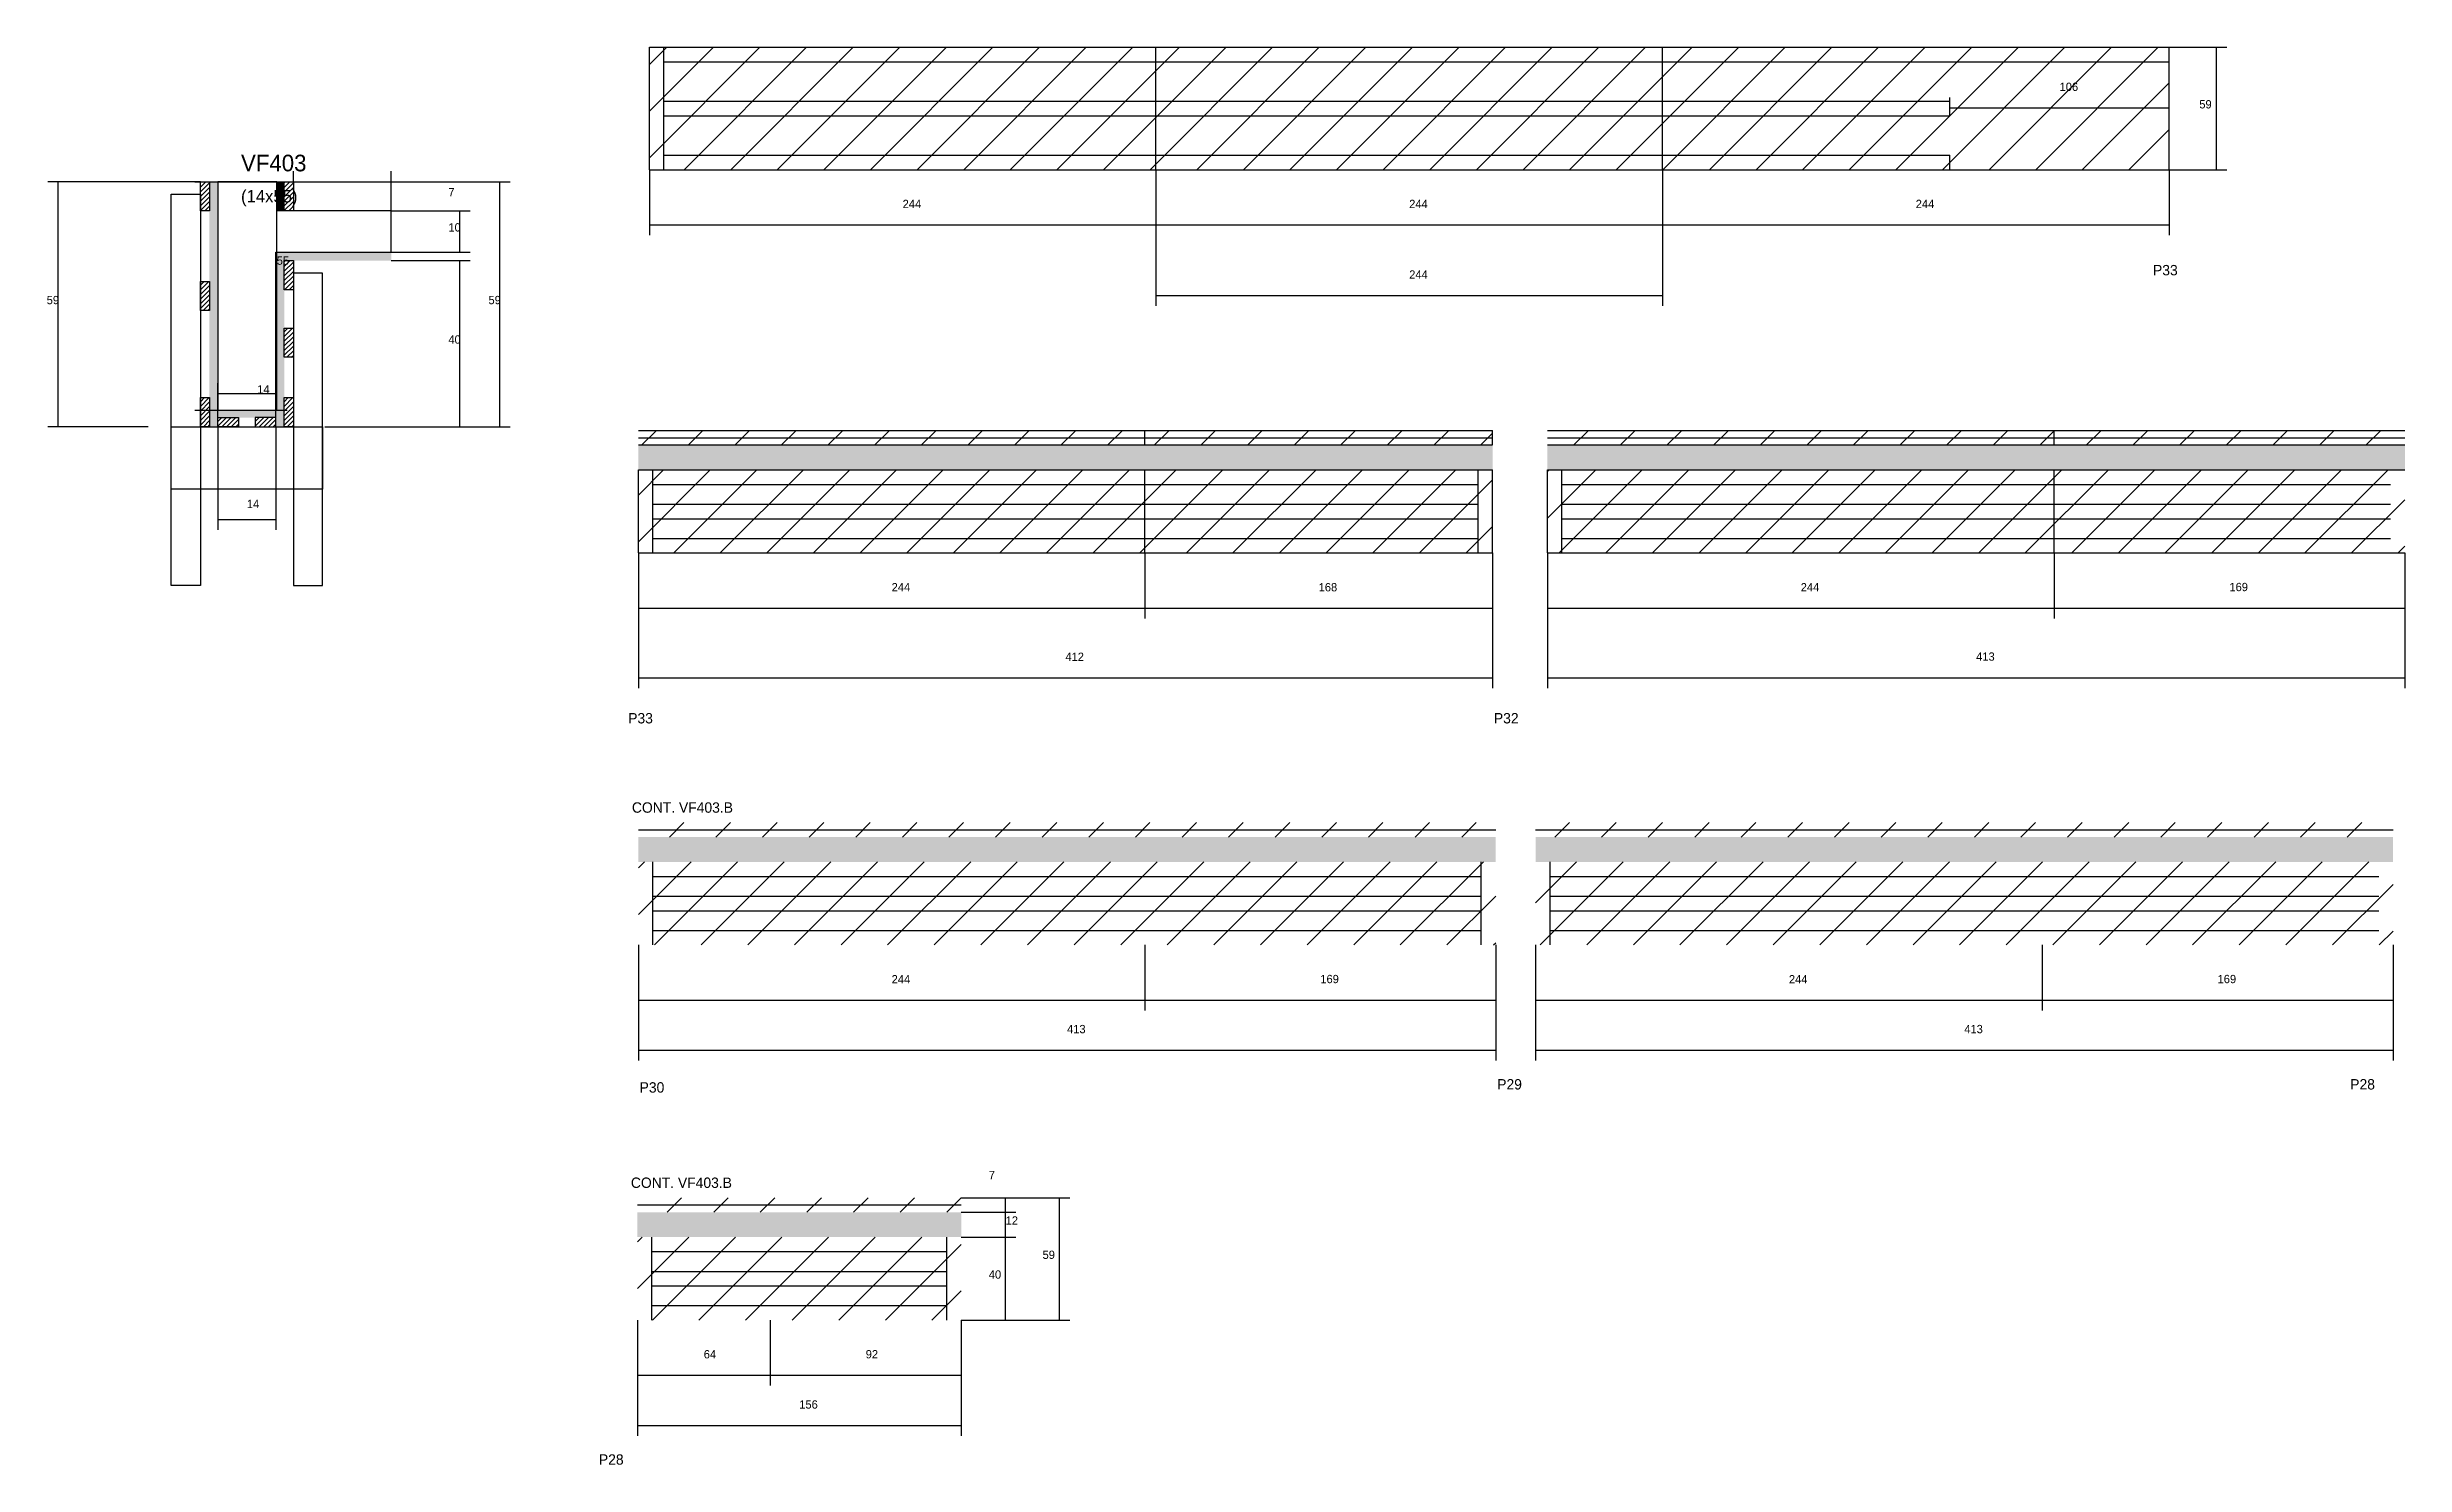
# Model space of a CAD drawing. Header units: metres. Extents: x 5315 to 7554, y 3320 to 4680.
# Drawn here: x 6418 to 7554, y 3968 to 4651 of the extents above; entities that cross this region are included whole.
import ezdxf

# ---------------------------------------------------------------- set-up
doc = ezdxf.new("R2010")
doc.units = ezdxf.units.M
for name, color, linetype in [('CONCRETO', 251, 'Continuous'), ('COTA', 241, 'Continuous'), ('Hachura', 253, 'Continuous'), ('Madeira', 126, 'Continuous'), ('NOMENCLATURA', 7, 'Continuous'), ('Painéis', 200, 'Continuous'), ('REAPROVEITAMENTO', 251, 'Continuous'), ('SARR_2.2x7', 40, 'Continuous'), ('SARR_3.5x7', 81, 'Continuous'), ('Texto Seção', 7, 'Continuous')]:
    doc.layers.add(name, color=color, linetype=linetype)

msp = doc.modelspace()

# ---------------------------------------------------------------- texts
at = {"layer": 'COTA'}
for s, p in [('106', (7387.6, 4630.1)), ('59', (7454.9, 4621.7)), ('7', (6611.5, 4579.4)), ('244', (6830.3, 4573.7)), ('244', (7074.3, 4573.7)), ('244', (7318.3, 4573.7)), ('10', (6611.5, 4562.4)), ('55', (6528.8, 4546.4)), ('244', (7074.3, 4539.7)), ('59', (6418, 4527.4)), ('59', (6630.8, 4527.4)), ('40', (6611.5, 4508.4)), ('14', (6519.4, 4484.4)), ('14', (6514.4, 4429.2)), ('244', (6825, 4389.1)), ('168', (7030.7, 4389.1)), ('244', (7262.9, 4389.1)), ('169', (7469.4, 4389.2)), ('412', (6908.7, 4355.6)), ('413', (7347.4, 4355.7)), ('244', (6825, 4200.3)), ('169', (7031.5, 4200.4)), ('244', (7257.2, 4200.3)), ('169', (7463.7, 4200.4)), ('413', (6909.5, 4176.3)), ('413', (7341.7, 4176.3)), ('7', (6871.8, 4106)), ('12', (6879.9, 4084.1)), ('59', (6897.7, 4067.6)), ('40', (6871.8, 4058.1)), ('64', (6734.5, 4019.7)), ('92', (6812.5, 4019.7)), ('156', (6780.5, 3995.5))]:
    msp.add_text(s, height=4, dxfattribs=at).set_placement(p)
at = {"layer": 'NOMENCLATURA'}
for s, p in [('P33', (7432.6, 4541.3)), ('P33', (6698.1, 4325.5)), ('P32', (7115.1, 4325.5)), ('P30', (6703.6, 4147.7)), ('P29', (7116.7, 4149.2)), ('P28', (7527.6, 4149.2)), ('P28', (6684, 3968.5))]:
    msp.add_text(s, height=5, dxfattribs=at).set_placement(p)
at = {"layer": 'Texto Seção'}
for s, height, p in [('VF403', 8, (6511.6, 4591.4)), ('(14x55)', 6, (6511.6, 4576.4)), ('CONT. VF403.B', 5, (6699.9, 4282.5)), ('CONT. VF403.B', 5, (6699.4, 4101.8))]:
    msp.add_text(s, height=height, dxfattribs=at).set_placement(p)

# ---------------------------------------------------------------- hatches: boundary and pattern name
at = {"layer": 'COTA'}
h = msp.add_hatch(dxfattribs=at)
h.set_pattern_fill('AR-CONC', scale=0.03)
h.paths.add_polyline_path([(7114.5, 4459.6), (6703, 4459.6), (6703, 4459.6), (6703, 4447.6), (6703, 4447.6), (7114.5, 4447.6), (7114.5, 4447.6), (7114.5, 4459.6)])
h = msp.add_hatch(dxfattribs=at)
h.set_pattern_fill('AR-CONC', scale=0.03)
h.paths.add_polyline_path([(7553.9, 4459.6), (7140.9, 4459.6), (7140.9, 4459.6), (7140.9, 4447.6), (7140.9, 4447.6), (7553.9, 4447.6), (7553.9, 4447.6), (7553.9, 4459.6)])
h = msp.add_hatch(dxfattribs=at)
h.set_pattern_fill('AR-CONC', scale=0.03)
h.paths.add_polyline_path([(7116, 4258.8), (7116, 4270.8), (7116, 4270.8), (6703, 4270.8), (6703, 4270.8), (6703, 4258.8), (6703, 4258.8), (7116, 4258.8)])
h = msp.add_hatch(dxfattribs=at)
h.set_pattern_fill('AR-CONC', scale=0.03)
h.paths.add_polyline_path([(7548.2, 4258.8), (7548.2, 4270.8), (7548.2, 4270.8), (7135.2, 4270.8), (7135.2, 4270.8), (7135.2, 4258.8), (7135.2, 4258.8), (7548.2, 4258.8)])
h = msp.add_hatch(dxfattribs=at)
h.set_pattern_fill('AR-CONC', scale=0.03)
h.paths.add_polyline_path([(6858.5, 4078.1), (6858.5, 4090.1), (6858.5, 4090.1), (6702.5, 4090.1), (6702.5, 4090.1), (6702.5, 4078.1), (6702.5, 4078.1), (6858.5, 4078.1)])
at = {"layer": 'Hachura'}
h = msp.add_hatch(dxfattribs=at)
h.set_pattern_fill('ANSI31', scale=0.5)
h.paths.add_polyline_path([(6496.4, 4572.4), (6492, 4572.4), (6492, 4572.4), (6492, 4586.4), (6492, 4586.4), (6496.4, 4586.4), (6496.4, 4586.4), (6496.4, 4572.4)])
h = msp.add_hatch(color=8, dxfattribs=at)
h.dxf.hatch_style = 1
h.paths.add_polyline_path([(6496.4, 4586.4), (6500.4, 4586.4), (6500.4, 4586.4), (6500.4, 4468.4), (6500.4, 4468.4), (6496.4, 4468.4), (6496.4, 4468.4), (6496.4, 4586.4)])
h = msp.add_hatch(color=8, dxfattribs=at)
h.dxf.hatch_style = 1
h.paths.add_polyline_path([(6532.4, 4586.4), (6528.8, 4586.4), (6528.8, 4586.4), (6528.8, 4572.4), (6528.8, 4572.4), (6532.4, 4572.4), (6532.4, 4572.4), (6532.4, 4586.4)])
h = msp.add_hatch(dxfattribs=at)
h.set_pattern_fill('ANSI31', scale=0.5)
h.paths.add_polyline_path([(6536.8, 4572.4), (6532.4, 4572.4), (6532.4, 4572.4), (6532.4, 4586.4), (6532.4, 4586.4), (6536.8, 4586.4), (6536.8, 4586.4), (6536.8, 4572.4)])
h = msp.add_hatch(color=8, dxfattribs=at)
h.dxf.hatch_style = 1
h.paths.add_polyline_path([(6528.4, 4548.4), (6528.4, 4552.4), (6528.4, 4552.4), (6584, 4552.4), (6584, 4552.4), (6584, 4548.4), (6584, 4548.4), (6528.4, 4548.4)])
h = msp.add_hatch(color=8, dxfattribs=at)
h.dxf.hatch_style = 1
h.paths.add_polyline_path([(6528.4, 4548.4), (6532.4, 4548.4), (6532.4, 4548.4), (6532.4, 4468.4), (6532.4, 4468.4), (6528.4, 4468.4), (6528.4, 4468.4), (6528.4, 4548.4)])
h = msp.add_hatch(dxfattribs=at)
h.set_pattern_fill('ANSI31', scale=0.5)
h.paths.add_polyline_path([(6536.8, 4534.4), (6532.4, 4534.4), (6532.4, 4534.4), (6532.4, 4548.4), (6532.4, 4548.4), (6536.8, 4548.4), (6536.8, 4548.4), (6536.8, 4534.4)])
h = msp.add_hatch(dxfattribs=at)
h.set_pattern_fill('ANSI31', scale=0.5)
h.paths.add_polyline_path([(6496.4, 4524.4), (6492, 4524.4), (6492, 4524.4), (6492, 4538.4), (6492, 4538.4), (6496.4, 4538.4), (6496.4, 4538.4), (6496.4, 4524.4)])
h = msp.add_hatch(dxfattribs=at)
h.set_pattern_fill('ANSI31', scale=0.5)
h.paths.add_polyline_path([(6536.8, 4501.9), (6532.4, 4501.9), (6532.4, 4501.9), (6532.4, 4515.9), (6532.4, 4515.9), (6536.8, 4515.9), (6536.8, 4515.9), (6536.8, 4501.9)])
h = msp.add_hatch(dxfattribs=at)
h.set_pattern_fill('ANSI31', scale=0.5)
h.paths.add_polyline_path([(6496.4, 4468.4), (6492, 4468.4), (6492, 4468.4), (6492, 4482.4), (6492, 4482.4), (6496.4, 4482.4), (6496.4, 4482.4), (6496.4, 4468.4)])
h = msp.add_hatch(color=8, dxfattribs=at)
h.dxf.hatch_style = 1
h.paths.add_polyline_path([(6500.4, 4472.8), (6500.4, 4476.4), (6500.4, 4476.4), (6528.4, 4476.4), (6528.4, 4476.4), (6528.4, 4472.8), (6528.4, 4472.8), (6500.4, 4472.8)])
h = msp.add_hatch(dxfattribs=at)
h.set_pattern_fill('ANSI31', scale=0.5)
h.paths.add_polyline_path([(6536.8, 4468.4), (6532.4, 4468.4), (6532.4, 4468.4), (6532.4, 4482.4), (6532.4, 4482.4), (6536.8, 4482.4), (6536.8, 4482.4), (6536.8, 4468.4)])
h = msp.add_hatch(dxfattribs=at)
h.set_pattern_fill('ANSI31', scale=0.5)
h.paths.add_polyline_path([(6500.4, 4468.4), (6500.4, 4472.8), (6500.4, 4472.8), (6510.4, 4472.8), (6510.4, 4472.8), (6510.4, 4468.4), (6510.4, 4468.4), (6500.4, 4468.4)])
h = msp.add_hatch(dxfattribs=at)
h.set_pattern_fill('ANSI31', scale=0.5)
h.paths.add_polyline_path([(6528.4, 4468.4), (6528.4, 4472.8), (6528.4, 4472.8), (6518.4, 4472.8), (6518.4, 4472.8), (6518.4, 4468.4), (6518.4, 4468.4), (6528.4, 4468.4)])
at = {"layer": 'REAPROVEITAMENTO'}
h = msp.add_hatch(dxfattribs=at)
h.set_pattern_fill('ANSI31', scale=5)
h.paths.add_polyline_path([(7440.3, 4592.2), (7440.3, 4651.2), (7440.3, 4651.2), (6708.3, 4651.2), (6708.3, 4651.2), (6708.3, 4592.2), (6708.3, 4592.2), (7440.3, 4592.2)])
h = msp.add_hatch(dxfattribs=at)
h.set_pattern_fill('ANSI31', scale=5)
h.paths.add_polyline_path([(7114.5, 4459.6), (7114.5, 4466.6), (7114.5, 4466.6), (6703, 4466.6), (6703, 4466.6), (6703, 4459.6), (6703, 4459.6), (7114.5, 4459.6)])
h = msp.add_hatch(dxfattribs=at)
h.set_pattern_fill('ANSI31', scale=5)
h.paths.add_polyline_path([(7553.9, 4459.6), (7553.9, 4466.6), (7553.9, 4466.6), (7140.9, 4466.6), (7140.9, 4466.6), (7140.9, 4459.6), (7140.9, 4459.6), (7553.9, 4459.6)])
h = msp.add_hatch(dxfattribs=at)
h.set_pattern_fill('ANSI31', scale=5)
h.paths.add_polyline_path([(7114.5, 4407.6), (7114.5, 4447.6), (7114.5, 4447.6), (6703, 4447.6), (6703, 4447.6), (6703, 4407.6), (6703, 4407.6), (7114.5, 4407.6)])
h = msp.add_hatch(dxfattribs=at)
h.set_pattern_fill('ANSI31', scale=5)
h.paths.add_polyline_path([(7553.9, 4407.6), (7553.9, 4447.6), (7553.9, 4447.6), (7140.9, 4447.6), (7140.9, 4447.6), (7140.9, 4407.6), (7140.9, 4407.6), (7553.9, 4407.6)])
h = msp.add_hatch(dxfattribs=at)
h.set_pattern_fill('ANSI31', scale=5)
h.paths.add_polyline_path([(7116, 4270.8), (7116, 4277.8), (7116, 4277.8), (6703, 4277.8), (6703, 4277.8), (6703, 4270.8), (6703, 4270.8), (7116, 4270.8)])
h = msp.add_hatch(dxfattribs=at)
h.set_pattern_fill('ANSI31', scale=5)
h.paths.add_polyline_path([(7548.2, 4270.8), (7548.2, 4277.8), (7548.2, 4277.8), (7135.2, 4277.8), (7135.2, 4277.8), (7135.2, 4270.8), (7135.2, 4270.8), (7548.2, 4270.8)])
h = msp.add_hatch(dxfattribs=at)
h.set_pattern_fill('ANSI31', scale=5)
h.paths.add_polyline_path([(7116, 4218.8), (7116, 4258.8), (7116, 4258.8), (6703, 4258.8), (6703, 4258.8), (6703, 4218.8), (6703, 4218.8), (7116, 4218.8)])
h = msp.add_hatch(dxfattribs=at)
h.set_pattern_fill('ANSI31', scale=5)
h.paths.add_polyline_path([(7548.2, 4218.8), (7548.2, 4258.8), (7548.2, 4258.8), (7135.2, 4258.8), (7135.2, 4258.8), (7135.2, 4218.8), (7135.2, 4218.8), (7548.2, 4218.8)])
h = msp.add_hatch(dxfattribs=at)
h.set_pattern_fill('ANSI31', scale=5)
h.paths.add_polyline_path([(6858.5, 4090.1), (6858.5, 4097.1), (6858.5, 4097.1), (6702.5, 4097.1), (6702.5, 4097.1), (6702.5, 4090.1), (6702.5, 4090.1), (6858.5, 4090.1)])
h = msp.add_hatch(dxfattribs=at)
h.set_pattern_fill('ANSI31', scale=5)
h.paths.add_polyline_path([(6858.5, 4038.1), (6858.5, 4078.1), (6858.5, 4078.1), (6702.5, 4078.1), (6702.5, 4078.1), (6702.5, 4038.1), (6702.5, 4038.1), (6858.5, 4038.1)])

# ---------------------------------------------------------------- linework, layer by layer
at = {"layer": 'CONCRETO'}
msp.add_lwpolyline([(6584, 4552.4), (6584, 4572.4), (6528.8, 4572.4), (6528.8, 4586.4), (6500.4, 4586.4), (6500.4, 4476.4), (6528.4, 4476.4), (6528.4, 4552.4)], close=True, dxfattribs=at)
at = {"layer": 'COTA'}
for p, q in [((7440.3, 4651.2), (7468.1, 4651.2)), ((7463.1, 4592.2), (7463.1, 4651.2)), ((7334.8, 4621.7), (7334.8, 4627)), ((7440.3, 4621.7), (7440.3, 4627)), ((7334.8, 4622), (7440.3, 4622)), ((6536.8, 4586.4), (6536.8, 4591.4)), ((6584, 4572.4), (6584, 4591.4)), ((6708.3, 4592.2), (6708.3, 4560.7)), ((6952.3, 4592.2), (6952.3, 4560.7)), ((6952.3, 4592.2), (6952.3, 4560.7)), ((6952.3, 4592.2), (6952.3, 4526.6)), ((7196.3, 4592.2), (7196.3, 4560.7)), ((7196.3, 4592.2), (7196.3, 4526.6)), ((7196.3, 4592.2), (7196.3, 4560.7)), ((7440.3, 4592.2), (7468.1, 4592.2)), ((7440.3, 4592.2), (7440.3, 4560.7)), ((6492, 4586.4), (6418.5, 4586.4)), ((6423.5, 4468.4), (6423.5, 4586.4)), ((6489.4, 4586.4), (6533.8, 4586.4)), ((6528.8, 4476.4), (6528.8, 4586.4)), ((6536.8, 4586.4), (6641.3, 4586.4)), ((6536.8, 4586.4), (6584, 4586.4)), ((6636.3, 4468.4), (6636.3, 4586.4)), ((6584, 4572.4), (6622, 4572.4)), ((6617, 4552.4), (6617, 4572.4)), ((6708.3, 4565.7), (6952.3, 4565.7)), ((6952.3, 4565.7), (7196.3, 4565.7)), ((7196.3, 4565.7), (7440.3, 4565.7)), ((6584, 4552.4), (6622, 4552.4)), ((6584, 4548.4), (6622, 4548.4)), ((6617, 4468.4), (6617, 4548.4)), ((6952.3, 4531.6), (7196.3, 4531.6)), ((6500.4, 4468.4), (6500.4, 4489.4)), ((6528.4, 4468.4), (6528.4, 4489.4)), ((6489.4, 4476.4), (6533.8, 4476.4)), ((6500.4, 4484.4), (6528.4, 4484.4)), ((6466.8, 4468.4), (6418.5, 4468.4)), ((6500.4, 4468.4), (6500.4, 4418.7)), ((6528.4, 4468.4), (6528.4, 4418.7)), ((6552, 4468.4), (6641.3, 4468.4)), ((6552, 4468.4), (6622, 4468.4)), ((6500.4, 4423.7), (6528.4, 4423.7)), ((6703, 4407.6), (6703, 4376)), ((6703, 4407.6), (6703, 4342.5)), ((6947, 4407.6), (6947, 4376)), ((6947, 4407.6), (6947, 4376)), ((7114.5, 4407.6), (7114.5, 4376)), ((7114.5, 4407.6), (7114.5, 4342.5)), ((7140.9, 4407.6), (7140.9, 4376)), ((7140.9, 4407.6), (7140.9, 4342.5)), ((7384.9, 4407.6), (7384.9, 4376)), ((7384.9, 4407.6), (7384.9, 4376)), ((7553.9, 4407.6), (7553.9, 4376)), ((7553.9, 4407.6), (7553.9, 4342.5)), ((6703, 4381), (6947, 4381)), ((6947, 4381), (7114.5, 4381)), ((7140.9, 4381), (7384.9, 4381)), ((7384.9, 4381), (7553.9, 4381)), ((6703, 4347.5), (7114.5, 4347.5)), ((7140.9, 4347.5), (7553.9, 4347.5)), ((6703, 4218.8), (6703, 4187.3)), ((6703, 4218.8), (6703, 4163.1)), ((6947, 4218.8), (6947, 4187.3)), ((6947, 4218.8), (6947, 4187.3)), ((7116, 4218.8), (7116, 4187.3)), ((7116, 4218.8), (7116, 4163.1)), ((7135.2, 4218.8), (7135.2, 4187.3)), ((7135.2, 4218.8), (7135.2, 4163.1)), ((7379.2, 4218.8), (7379.2, 4187.3)), ((7379.2, 4218.8), (7379.2, 4187.3)), ((7548.2, 4218.8), (7548.2, 4187.3)), ((7548.2, 4218.8), (7548.2, 4163.1)), ((6703, 4192.3), (6947, 4192.3)), ((6947, 4192.3), (7116, 4192.3)), ((7135.2, 4192.3), (7379.2, 4192.3)), ((7379.2, 4192.3), (7548.2, 4192.3)), ((6703, 4168.1), (7116, 4168.1)), ((7135.2, 4168.1), (7548.2, 4168.1)), ((6858.5, 4097.1), (6884.9, 4097.1)), ((6858.5, 4097.1), (6910.9, 4097.1)), ((6858.5, 4090.1), (6884.9, 4090.1)), ((6858.5, 4090.1), (6884.9, 4090.1)), ((6879.9, 4090.1), (6879.9, 4097.1)), ((6879.9, 4078.1), (6879.9, 4090.1)), ((6905.9, 4038.1), (6905.9, 4097.1)), ((6858.5, 4078.1), (6884.9, 4078.1)), ((6858.5, 4078.1), (6884.9, 4078.1)), ((6879.9, 4038.1), (6879.9, 4078.1)), ((6702.5, 4038.1), (6702.5, 4006.6)), ((6702.5, 4038.1), (6702.5, 3982.4)), ((6766.5, 4038.1), (6766.5, 4006.6)), ((6766.5, 4038.1), (6766.5, 4006.6)), ((6858.5, 4038.1), (6858.5, 4006.6)), ((6858.5, 4038.1), (6858.5, 3982.4)), ((6858.5, 4038.1), (6884.9, 4038.1)), ((6858.5, 4038.1), (6910.9, 4038.1)), ((6702.5, 4011.6), (6766.5, 4011.6)), ((6766.5, 4011.6), (6858.5, 4011.6)), ((6702.5, 3987.4), (6858.5, 3987.4))]:
    msp.add_line(p, q, dxfattribs=at)
at = {"layer": 'Madeira'}
for points in [[(6496.4, 4572.4), (6492, 4572.4), (6492, 4586.4), (6496.4, 4586.4)], [(6536.8, 4572.4), (6532.4, 4572.4), (6532.4, 4586.4), (6536.8, 4586.4)], [(6536.8, 4534.4), (6532.4, 4534.4), (6532.4, 4548.4), (6536.8, 4548.4)], [(6496.4, 4524.4), (6492, 4524.4), (6492, 4538.4), (6496.4, 4538.4)], [(6536.8, 4501.9), (6532.4, 4501.9), (6532.4, 4515.9), (6536.8, 4515.9)], [(6496.4, 4468.4), (6492, 4468.4), (6492, 4482.4), (6496.4, 4482.4)], [(6536.8, 4468.4), (6532.4, 4468.4), (6532.4, 4482.4), (6536.8, 4482.4)], [(6500.4, 4468.4), (6500.4, 4472.8), (6510.4, 4472.8), (6510.4, 4468.4)], [(6528.4, 4468.4), (6528.4, 4472.8), (6518.4, 4472.8), (6518.4, 4468.4)]]:
    msp.add_lwpolyline(points, close=True, dxfattribs=at)
at = {"layer": 'Painéis'}
for p, q in [((6708.3, 4651.2), (7440.3, 4651.2)), ((6708.3, 4592.2), (6708.3, 4651.2)), ((6952.3, 4592.2), (6952.3, 4651.2)), ((7196.3, 4592.2), (7196.3, 4651.2)), ((7440.3, 4592.2), (7440.3, 4651.2)), ((6708.3, 4592.2), (7440.3, 4592.2)), ((6528.4, 4552.4), (6584, 4552.4)), ((6500.4, 4476.4), (6528.4, 4476.4)), ((6703, 4466.6), (7114.5, 4466.6)), ((6947, 4459.6), (6947, 4466.6)), ((7114.5, 4459.6), (7114.5, 4466.6)), ((7140.9, 4466.6), (7553.9, 4466.6)), ((7384.9, 4459.6), (7384.9, 4466.6)), ((6703, 4459.6), (7114.5, 4459.6)), ((7140.9, 4459.6), (7553.9, 4459.6)), ((6703, 4447.6), (7114.5, 4447.6)), ((6703, 4407.6), (6703, 4447.6)), ((6947, 4407.6), (6947, 4447.6)), ((7114.5, 4407.6), (7114.5, 4447.6)), ((7140.9, 4447.6), (7553.9, 4447.6)), ((7140.9, 4407.6), (7140.9, 4447.6)), ((7384.9, 4407.6), (7384.9, 4447.6)), ((6703, 4407.6), (7114.5, 4407.6)), ((7140.9, 4407.6), (7553.9, 4407.6))]:
    msp.add_line(p, q, dxfattribs=at)
at = {"layer": 'SARR_2.2x7'}
for p, q in [((6715.3, 4592.2), (6715.3, 4651.2)), ((6715.3, 4644.2), (6952.3, 4644.2)), ((6952.3, 4644.2), (7196.3, 4644.2)), ((7196.3, 4644.2), (7440.3, 4644.2)), ((6715.3, 4625.2), (6952.3, 4625.2)), ((6952.3, 4625.2), (7196.3, 4625.2)), ((7196.3, 4625.2), (7334.8, 4625.2)), ((7334.8, 4618.2), (7334.8, 4625.2)), ((6715.3, 4618.2), (6952.3, 4618.2)), ((6952.3, 4618.2), (7196.3, 4618.2)), ((7196.3, 4618.2), (7334.8, 4618.2)), ((6715.3, 4599.2), (6952.3, 4599.2)), ((6952.3, 4599.2), (7196.3, 4599.2)), ((7196.3, 4599.2), (7334.8, 4599.2)), ((7334.8, 4592.2), (7334.8, 4599.2)), ((6703, 4463.1), (6947, 4463.1)), ((6947, 4463.1), (7114.5, 4463.1)), ((7140.9, 4463.1), (7384.9, 4463.1)), ((7384.9, 4463.1), (7553.9, 4463.1)), ((6710, 4407.6), (6710, 4447.6)), ((6710, 4440.6), (6947, 4440.6)), ((6947, 4440.6), (7107.5, 4440.6)), ((7107.5, 4407.6), (7107.5, 4447.6)), ((7147.9, 4407.6), (7147.9, 4447.6)), ((7147.9, 4440.6), (7384.9, 4440.6)), ((7384.9, 4440.6), (7547, 4440.6)), ((6710, 4431.1), (6947, 4431.1)), ((6947, 4431.1), (7107.5, 4431.1)), ((7147.9, 4431.1), (7384.9, 4431.1)), ((7384.9, 4431.1), (7547, 4431.1)), ((6710, 4424.1), (6947, 4424.1)), ((6947, 4424.1), (7107.5, 4424.1)), ((7147.9, 4424.1), (7384.9, 4424.1)), ((7384.9, 4424.1), (7547, 4424.1)), ((6710, 4414.6), (6947, 4414.6)), ((6947, 4414.6), (7107.5, 4414.6)), ((7147.9, 4414.6), (7384.9, 4414.6)), ((7384.9, 4414.6), (7547, 4414.6)), ((6703, 4274.3), (6947, 4274.3)), ((6947, 4274.3), (7116, 4274.3)), ((7135.2, 4274.3), (7379.2, 4274.3)), ((7379.2, 4274.3), (7548.2, 4274.3)), ((6710, 4218.8), (6710, 4258.8)), ((6710, 4251.8), (6947, 4251.8)), ((6947, 4251.8), (7109, 4251.8)), ((7109, 4218.8), (7109, 4258.8)), ((7142.2, 4218.8), (7142.2, 4258.8)), ((7142.2, 4251.8), (7379.2, 4251.8)), ((7379.2, 4251.8), (7541.3, 4251.8)), ((6710, 4242.3), (6947, 4242.3)), ((6947, 4242.3), (7109, 4242.3)), ((7142.2, 4242.3), (7379.2, 4242.3)), ((7379.2, 4242.3), (7541.3, 4242.3)), ((6710, 4235.3), (6947, 4235.3)), ((6710, 4225.8), (6947, 4225.8)), ((6947, 4235.3), (7109, 4235.3)), ((6947, 4225.8), (7109, 4225.8)), ((7142.2, 4235.3), (7379.2, 4235.3)), ((7142.2, 4225.8), (7379.2, 4225.8)), ((7379.2, 4235.3), (7541.3, 4235.3)), ((7379.2, 4225.8), (7541.3, 4225.8)), ((6702.5, 4093.6), (6766.5, 4093.6)), ((6766.5, 4093.6), (6858.5, 4093.6)), ((6709.5, 4038.1), (6709.5, 4078.1)), ((6851.6, 4038.1), (6851.6, 4078.1)), ((6709.5, 4071.1), (6766.5, 4071.1)), ((6766.5, 4071.1), (6851.6, 4071.1)), ((6709.5, 4061.6), (6766.5, 4061.6)), ((6709.5, 4054.6), (6766.5, 4054.6)), ((6766.5, 4061.6), (6851.6, 4061.6)), ((6766.5, 4054.6), (6851.6, 4054.6)), ((6709.5, 4045.1), (6766.5, 4045.1)), ((6766.5, 4045.1), (6851.6, 4045.1))]:
    msp.add_line(p, q, dxfattribs=at)
at = {"layer": 'SARR_3.5x7'}
for points in [[(6478, 4580.4), (6492, 4580.4), (6492, 4392), (6478, 4392)], [(6550.8, 4542.4), (6536.8, 4542.4), (6536.8, 4392), (6550.8, 4392)], [(6478, 4468.4), (6550.8, 4468.4), (6550.8, 4438.4), (6478, 4438.4)]]:
    msp.add_lwpolyline(points, close=True, dxfattribs=at)

msp.set_redraw_order([(e.dxf.handle, doc.entitydb.next_handle()) for e in msp.query("TEXT MTEXT ATTDEF DIMENSION ARC_DIMENSION")])  # texts and dimensions are drawn at this point

doc.saveas('drawing.dxf')
